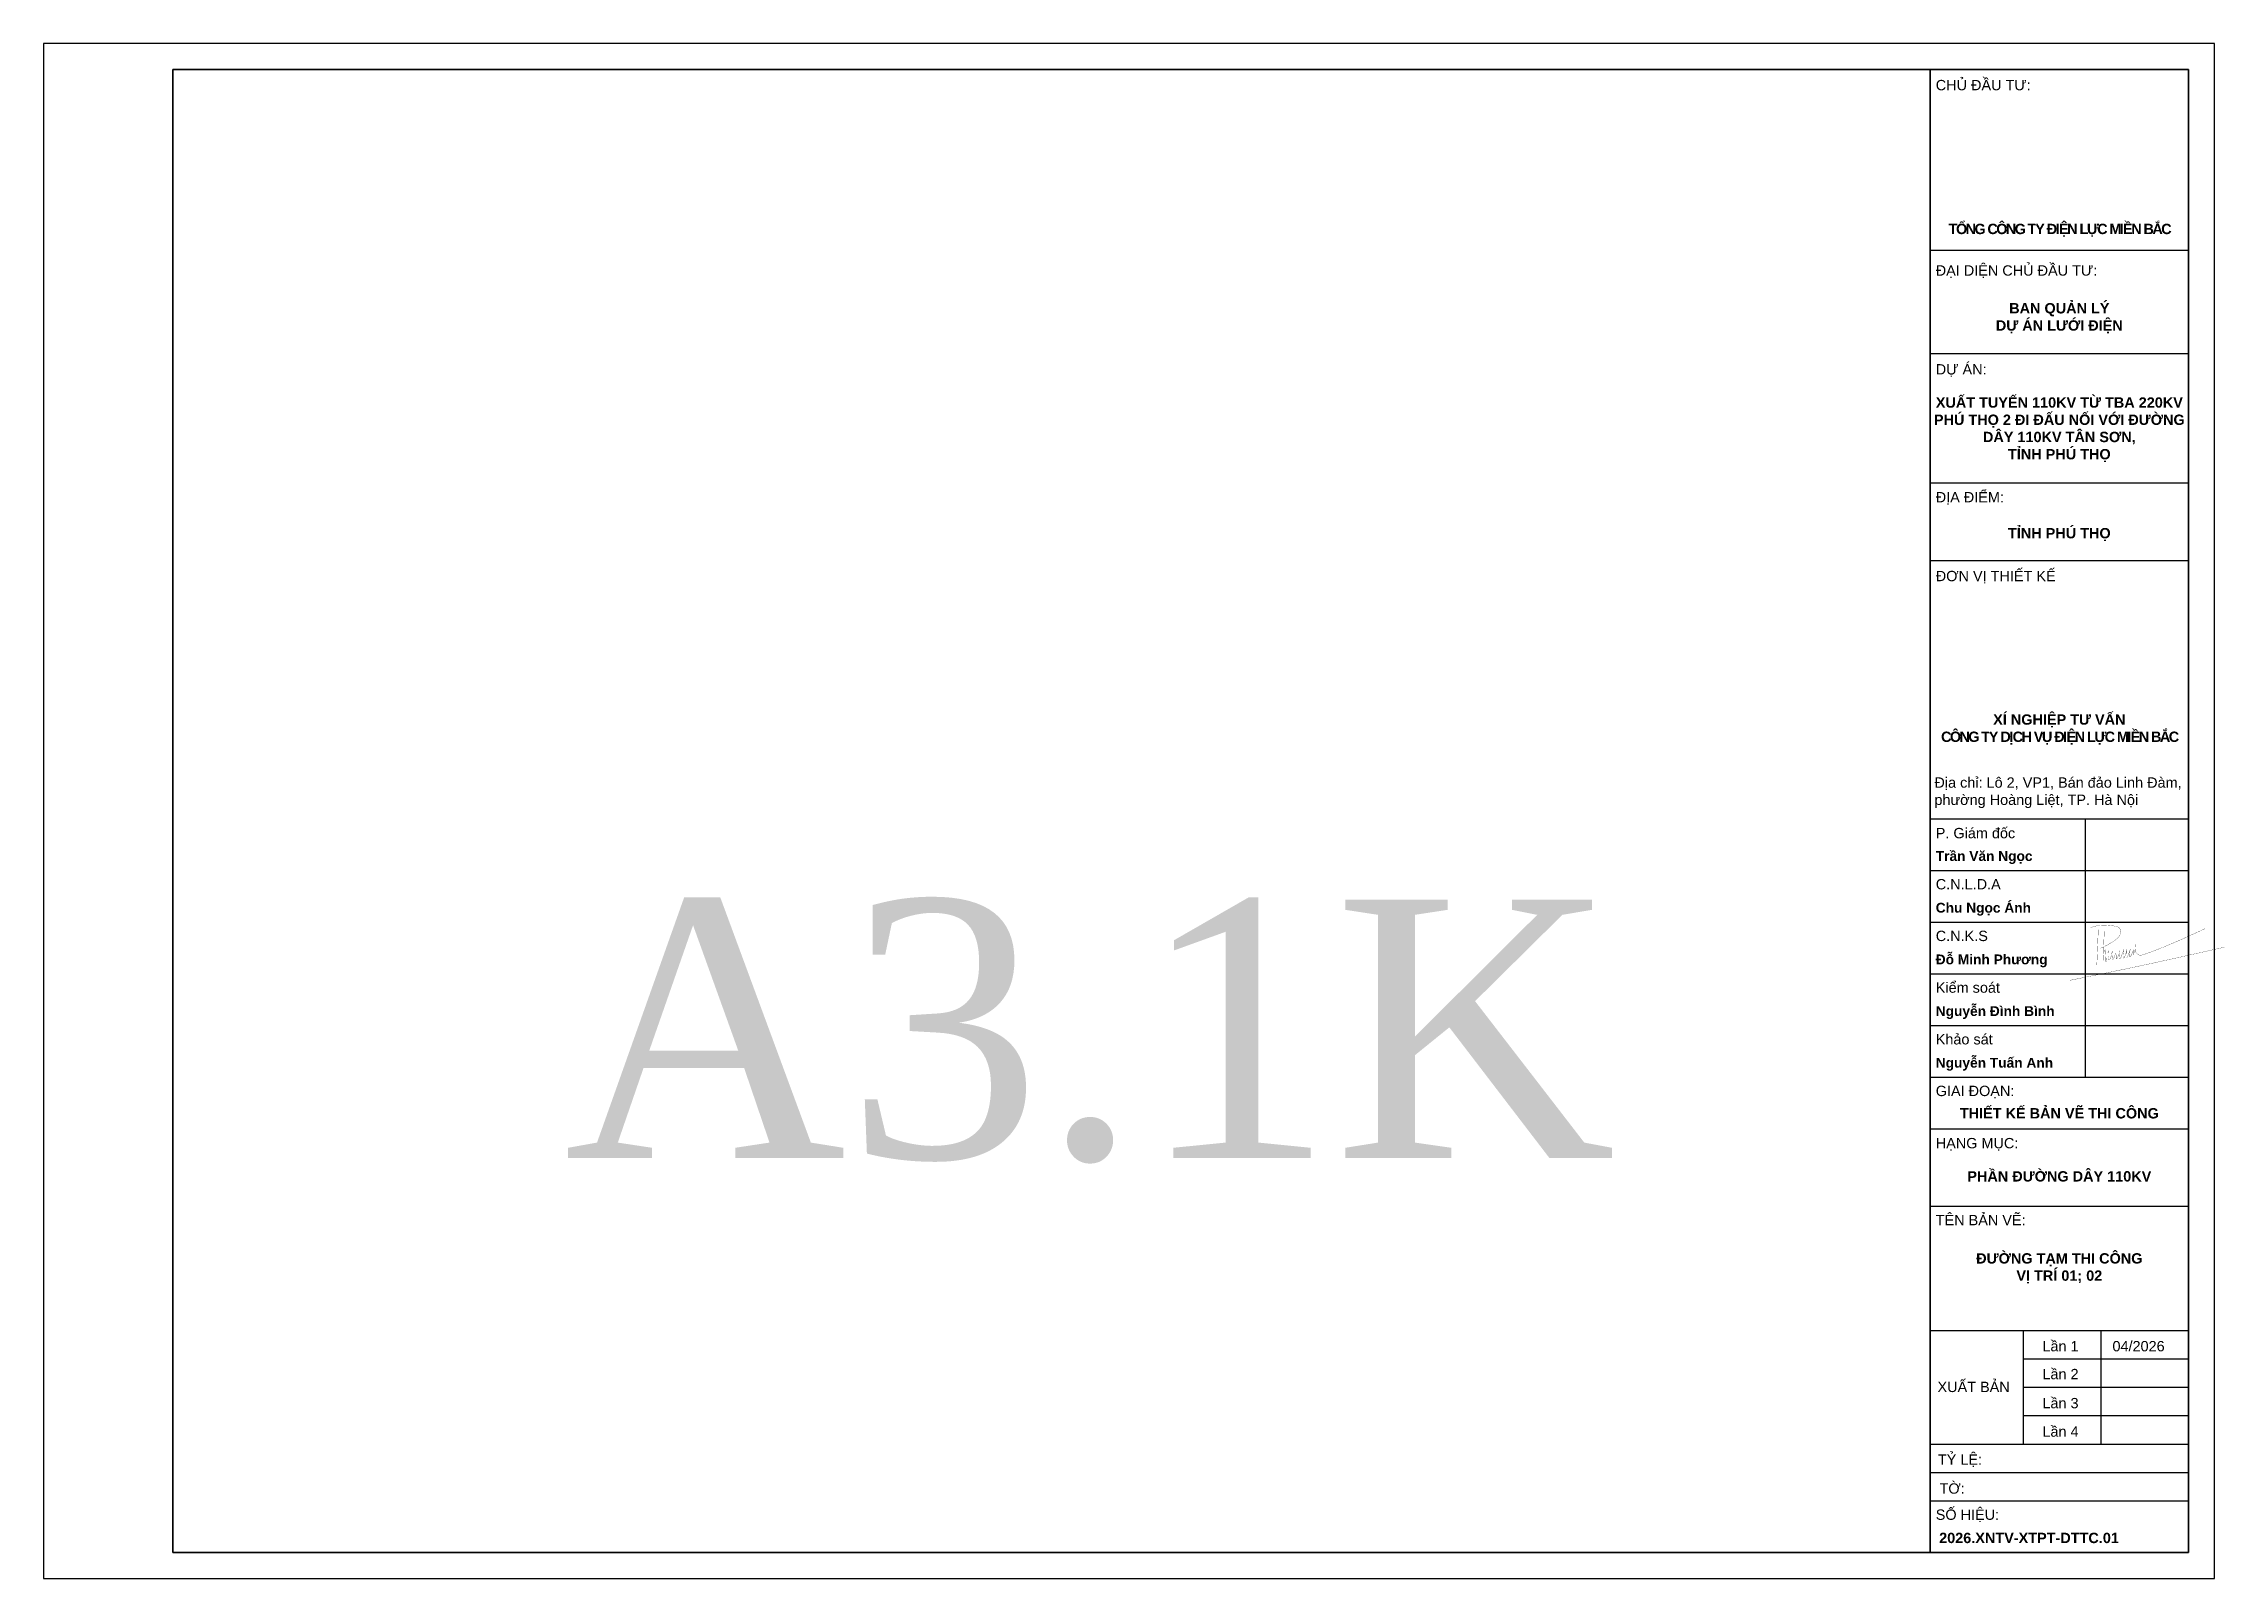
# Model space of a CAD drawing. Header units: feet. Extents: x 74374 to 92081, y 43964 to 65389.
# Drawn here: x 91038.9 to 91249.9, y 58101.2 to 58249.7 of the extents above; entities that cross this region are included whole.
import ezdxf
from ezdxf.enums import TextEntityAlignment as Align

# ---------------------------------------------------------------- set-up
doc = ezdxf.new("R2010")
doc.units = ezdxf.units.FT
doc.header["$MEASUREMENT"] = 0
for name, color, linetype in [('12-khung ten', 12, 'Continuous'), ('7-Text khung ten', 7, 'Continuous'), ('HoKhoan', 20, 'Continuous'), ('Khung', 7, 'Continuous'), ('KHUNG-TEN', 7, 'Continuous'), ('PDM', 5, 'Continuous')]:
    doc.layers.add(name, color=color, linetype=linetype)
doc.styles.add('Arial-Bold', font='arialbd.ttf')
doc.styles.add('PEC_TIMENEW', font='times.ttf')
doc.styles.add('Style-Arial', font='arial.ttf')

msp = doc.modelspace()

# ---------------------------------------------------------------- texts
at = {"layer": '7-Text khung ten'}
for s, height, style, p in [('CHỦ ĐẦU TƯ:', 1, 'Style-Arial', (91221.97629, 58245.20969)), ('ĐẠI DIỆN CHỦ ĐẦU TƯ:', 1, 'Style-Arial', (91221.97629, 58227.27309)), ('DỰ ÁN:', 1, 'Style-Arial', (91221.97629, 58217.70969)), ('ĐỊA ĐIỂM:', 1, 'Style-Arial', (91221.97629, 58205.3367)), ('ĐƠN VỊ THIẾT KẾ', 1, 'Style-Arial', (91221.97629, 58197.70969)), ('P. Giám đốc', 1, 'Style-Arial', (91221.97629, 58172.8367)), ('Trần Văn Ngọc', 0.95, 'Arial-Bold', (91221.97629, 58170.63957)), ('C.N.L.D.A', 1, 'Style-Arial', (91221.97629, 58167.88957)), ('Chu Ngọc Ánh', 0.95, 'Arial-Bold', (91221.97629, 58165.63957)), ('Đỗ Minh Phương', 0.95, 'Arial-Bold', (91221.97629, 58160.63957)), ('C.N.K.S', 1, 'Style-Arial', (91221.97629, 58162.88957)), ('Kiểm soát', 1, 'Style-Arial', (91221.97629, 58157.88957)), ('Nguyễn Đình Bình', 0.95, 'Arial-Bold', (91221.97629, 58155.63957)), ('Khảo sát', 1, 'Style-Arial', (91221.97629, 58152.88957)), ('Nguyễn Tuấn Anh', 0.95, 'Arial-Bold', (91221.97629, 58150.63957)), ('GIAI ĐOẠN:', 1, 'Style-Arial', (91221.97629, 58147.88957)), ('HẠNG MỤC:', 1, 'Style-Arial', (91221.97629, 58142.8367)), ('TÊN BẢN VẼ:', 1, 'Style-Arial', (91221.97629, 58135.38957)), ('Lần 1', 1, 'Style-Arial', (91232.29703, 58123.19185)), ('04/2026', 1, 'Style-Arial', (91239.07216, 58123.19185)), ('XUẤT BẢN', 1, 'Style-Arial', (91222.14797, 58119.25284)), ('Lần 2', 1, 'Style-Arial', (91232.29703, 58120.49348)), ('Lần 3', 1, 'Style-Arial', (91232.29703, 58117.68321)), ('Lần 4', 1, 'Style-Arial', (91232.29703, 58114.93321)), ('TỶ LỆ:', 1, 'Style-Arial', (91222.18271, 58112.22522)), ('TỜ:', 1, 'Style-Arial', (91222.34389, 58109.42024)), ('SỐ HIỆU:', 1, 'Style-Arial', (91221.97629, 58106.88957)), ('2026.XNTV-XTPT-DTTC.01', 1, 'Arial-Bold', (91222.30698, 58104.63957))]:
    msp.add_text(s, height=height, dxfattribs=dict(at, style=style)).set_placement(p)
at = {"layer": '7-Text khung ten', "char_height": 1, "width": 25}
for s, insert, attachment_point, style in [('{\\fArial|b1|i0|c163|p34;\\T0.85;TỔNG CÔNG TY ĐIỆN LỰC MIỀN BẮC}', (91233.93151, 58231.66186), 5, 'Arial-Bold'), ('BAN QUẢN LÝ \\PDỰ ÁN LƯỚI ĐIỆN', (91233.93151, 58223.15576), 5, 'Arial-Bold'), ('XUẤT TUYẾN 110KV TỪ TBA 220KV PHÚ THỌ 2 ĐI ĐẤU NỐI VỚI ĐƯỜNG DÂY 110KV TÂN SƠN, \\PTỈNH PHÚ THỌ', (91233.93151, 58212.36771), 5, 'Arial-Bold'), ('{\\fArial|b1|i0|c163|p34;TỈNH }PHÚ THỌ', (91233.93151, 58202.22359), 5, 'Arial-Bold'), ('{\\fArial|b1|i0|c163|p34;XÍ NGHIỆP TƯ VẤN\\P\\T0.85;CÔNG TY DỊCH VỤ ĐIỆN LỰC MIỀN BẮC}', (91233.93151, 58183.36132), 5, 'Arial-Bold'), ('Địa chỉ: Lô 2, VP1, Bán đảo Linh Đàm, phường Hoàng Liệt, TP. Hà Nội', (91221.84957, 58178.72737), 1, 'Style-Arial'), ('THIẾT KẾ BẢN VẼ THI CÔNG', (91233.93151, 58146.21851), 5, 'Arial-Bold'), ('{\\fArial|b1|i0|c163|p34;PHẦN }ĐƯỜNG DÂY 110KV', (91233.93151, 58140.11771), 5, 'Arial-Bold'), ('ĐƯỜNG TẠM THI CÔNG\\PVỊ TRÍ 01; 02', (91233.93151, 58131.22383), 5, 'Arial-Bold')]:
    msp.add_mtext(s, dxfattribs=dict(at, insert=insert, attachment_point=attachment_point, style=style))
at = {"layer": 'Khung', "color": 4, "style": 'PEC_TIMENEW'}
msp.add_text('A3.1K', height=25, dxfattribs=at).set_placement((91140.16659, 58154.39958), align=Align.MIDDLE_CENTER)

# ---------------------------------------------------------------- blocks, each defined once
blk = doc.blocks.new('A$C2718f49c')
at = {"layer": 'PDM', "color": 0, "const_width": 3.24}
for points in [[(-94, 518), (-93, 518), (-83, 525), (-69, 531), (-54, 536), (-43, 539), (-25, 544), (-11, 547), (2, 550), (14, 552), (26, 554), (38, 556), (49, 557), (67, 558), (73, 558), (84, 559), (97, 559), (109, 559), (121, 558), (134, 558), (147, 557), (159, 556), (172, 555), (185, 554), (199, 552), (212, 551), (228, 549), (238, 548), (251, 546), (264, 543), (277, 540), (289, 536), (300, 531), (312, 522), (319, 515), (327, 504), (333, 493), (337, 479), (338, 468), (337, 455), (334, 442), (331, 433), (324, 419), (317, 408), (310, 397), (302, 388), (293, 378), (286, 372), (274, 361), (264, 353), (254, 346), (243, 339), (233, 332), (222, 325), (211, 318), (200, 312), (188, 305), (178, 299), (167, 292), (156, 285), (145, 279), (134, 273), (123, 267), (112, 261), (101, 255), (89, 250), (78, 245), (66, 240), (54, 236)], [(21, 514), (0, 0)], [(105, 478), (86, 33)], [(545, 288), (540, 201), (558, 161), (602, 136), (625, 136), (666, 147), (705, 161), (744, 175), (783, 189), (822, 204), (860, 219), (898, 234), (936, 249), (974, 265), (1011, 280), (1048, 296), (1086, 312), (1122, 328), (1159, 344), (1196, 360), (1232, 376), (1269, 393), (1305, 409), (1341, 426), (1377, 442), (1414, 459), (1450, 475), (1486, 492), (1522, 509)], [(-380, -218), (-251, -192), (-123, -166), (5, -140), (133, -114), (261, -87), (390, -61), (550, -27), (646, -6), (773, 21), (901, 49), (1029, 77), (1157, 105), (1284, 134), (1412, 162), (1540, 191), (1667, 220), (1795, 248)], [(91, 157), (94, 165), (96, 173), (98, 178), (100, 182), (102, 188), (104, 193), (107, 198), (109, 203), (110, 205), (112, 207), (113, 208), (114, 210), (115, 211), (116, 211), (117, 211), (118, 211), (118, 211), (119, 210), (120, 208), (120, 206), (121, 204), (121, 202), (121, 200), (122, 197), (122, 191), (122, 184), (123, 172), (123, 156), (124, 141), (124, 127), (125, 113), (125, 107), (125, 100), (125, 94), (125, 88), (126, 83), (126, 77), (126, 72), (126, 68), (127, 63), (127, 59), (127, 56), (128, 53), (128, 50), (128, 48), (129, 47), (129, 46), (129, 45), (130, 46), (130, 47), (131, 48), (131, 50), (132, 53), (132, 56), (133, 60), (134, 64), (134, 69), (135, 74), (135, 79), (136, 84), (137, 90), (138, 102), (139, 114)], [(154, 177), (156, 182), (158, 187), (159, 190), (160, 192), (161, 194), (162, 196), (163, 197), (164, 198), (164, 198), (165, 199), (165, 199), (166, 198), (166, 198), (167, 197), (167, 195), (167, 194), (167, 192), (167, 190), (168, 188), (168, 185), (168, 182), (168, 180), (168, 174), (167, 168), (167, 155), (167, 148), (167, 142), (167, 140), (167, 137), (167, 134), (167, 132), (167, 127), (167, 123), (168, 115), (168, 111), (167, 106), (167, 104), (167, 101), (167, 98), (166, 96), (166, 90), (165, 84), (165, 82), (165, 79), (165, 77), (165, 75), (166, 73), (166, 73), (167, 72), (167, 72), (168, 71), (169, 71), (170, 71), (170, 71), (171, 72), (173, 73), (176, 74), (178, 75), (180, 77), (182, 79), (183, 81), (185, 82), (186, 84), (187, 86), (191, 94), (192, 98), (196, 107), (199, 115), (202, 123), (204, 132), (207, 141), (209, 150), (210, 159), (212, 167), (214, 176), (216, 194)], [(216, 194), (216, 189), (216, 185), (215, 180), (215, 175), (215, 170), (214, 166), (214, 161), (214, 156), (214, 152), (214, 147), (214, 143), (214, 138), (214, 134), (214, 129), (215, 125), (215, 121), (215, 117), (216, 112), (216, 108), (217, 103), (217, 98), (218, 92), (218, 87), (220, 83), (222, 80), (227, 80), (231, 82), (235, 87), (237, 90), (239, 95), (241, 99), (242, 103), (244, 107), (246, 111), (248, 116), (249, 120), (251, 124), (252, 129), (254, 133), (255, 137), (257, 142), (258, 146), (260, 151), (261, 155), (263, 160), (264, 164), (265, 168)], [(270, 202), (270, 186), (270, 178), (270, 170), (270, 162), (270, 153), (270, 148), (271, 141), (271, 135), (271, 131), (271, 127), (272, 124), (272, 120), (272, 116), (272, 111), (272, 107), (272, 99), (272, 96), (272, 94), (272, 91), (272, 89), (272, 88), (272, 87), (272, 86), (273, 85), (273, 85), (273, 84), (274, 84), (274, 83), (275, 83), (275, 83), (276, 84), (277, 84), (277, 84), (278, 85), (280, 86), (282, 88), (284, 91), (285, 92), (286, 93), (287, 95), (288, 97), (289, 98), (290, 102), (292, 106), (295, 112), (298, 119), (301, 126), (304, 133), (307, 140), (310, 148), (312, 156), (314, 163), (316, 171), (317, 178), (319, 186), (321, 201)], [(321, 201), (321, 184), (321, 168), (321, 154), (320, 137), (320, 129), (320, 121), (321, 112), (321, 104), (322, 98), (323, 94), (323, 90), (324, 88), (324, 87), (325, 86), (326, 85), (326, 85), (327, 85), (328, 85), (328, 85), (329, 86), (330, 87), (332, 89), (334, 92), (336, 96), (338, 100), (340, 105), (342, 110), (344, 116), (346, 122), (351, 133), (355, 147), (357, 151), (359, 156), (360, 161), (362, 166), (365, 175), (368, 183), (371, 190), (373, 198), (376, 204), (378, 211), (382, 223)], [(378, 210), (377, 203), (376, 196), (375, 188), (374, 181), (373, 175), (372, 168), (371, 161), (370, 153), (369, 147), (369, 141), (368, 134), (368, 126), (368, 122), (370, 111), (372, 104), (374, 98), (376, 96), (379, 95), (382, 97), (385, 101), (388, 106), (391, 113), (394, 121), (398, 129), (401, 139), (404, 149), (407, 158), (410, 168), (413, 178), (416, 189), (417, 195), (420, 202), (422, 208), (423, 215), (425, 221)], [(425, 221), (424, 199), (422, 178), (421, 158), (420, 141), (420, 133), (420, 126), (420, 120), (420, 115), (421, 111), (422, 108), (423, 106), (424, 106), (426, 107), (428, 109), (430, 112), (432, 117), (434, 122), (437, 128), (440, 135), (443, 143), (449, 160), (456, 180), (470, 222)], [(470, 222), (467, 197), (465, 185), (464, 173), (462, 162), (461, 152), (460, 142), (460, 134), (460, 127), (460, 120), (460, 118), (461, 116), (461, 114), (462, 112), (463, 111), (464, 111), (465, 111), (466, 111), (467, 112), (469, 113), (470, 114), (472, 117), (476, 123), (480, 129), (488, 143), (494, 156), (499, 169), (504, 182), (508, 195), (515, 221)], [(515, 221), (514, 207), (512, 194), (511, 181), (511, 169), (510, 164), (510, 159), (510, 155), (510, 152), (511, 149), (511, 147), (511, 145), (512, 144), (513, 144), (514, 145), (515, 147), (517, 150), (518, 153), (520, 156), (521, 161), (523, 165), (527, 176), (531, 188), (536, 201), (540, 214)]]:
    blk.add_lwpolyline(points, dxfattribs=at)

# ---------------------------------------------------------------- linework, layer by layer
for p, q in [((91221.43151, 58229.72398), (91246.43151, 58229.72398)), ((91221.43151, 58219.72398), (91246.43151, 58219.72398)), ((91221.43151, 58207.22398), (91246.43151, 58207.22398)), ((91221.43151, 58199.72398), (91246.43151, 58199.72398)), ((91236.43151, 58174.72398), (91236.43151, 58149.72398)), ((91221.43151, 58144.72398), (91246.43151, 58144.72398)), ((91221.43151, 58137.22398), (91246.43151, 58137.22398)), ((91221.43151, 58125.22398), (91246.43151, 58125.22398)), ((91230.43151, 58122.47398), (91246.43151, 58122.47398)), ((91230.43151, 58119.72398), (91246.43151, 58119.72398)), ((91230.43151, 58116.97398), (91246.43151, 58116.97398)), ((91221.43151, 58114.22398), (91246.43151, 58114.22398)), ((91221.43151, 58111.47398), (91246.43151, 58111.47398)), ((91221.43151, 58108.72398), (91246.43151, 58108.72398))]:
    msp.add_line(p, q)
for points in [[(91230.43151, 58125.22398), (91230.43151, 58114.22398)], [(91237.93151, 58125.22398), (91237.93151, 58114.22398)]]:
    msp.add_lwpolyline(points)
at = {"layer": '12-khung ten', "color": 7}
for points in [[(91051.43151, 58103.72398), (91246.43151, 58103.72398), (91246.43151, 58247.22398), (91051.43151, 58247.22398)], [(91221.43151, 58247.22398), (91246.43151, 58247.22398), (91246.43151, 58103.72398), (91221.43151, 58103.72398)]]:
    msp.add_lwpolyline(points, close=True, dxfattribs=at)
at = {"layer": 'DEFPOINTS', "color": 4}
msp.add_lwpolyline([(91038.93151, 58101.22398), (91248.93151, 58101.22398), (91248.93151, 58249.72398), (91038.93151, 58249.72398)], close=True, dxfattribs=at)
at = {"layer": 'DEFPOINTS'}
msp.add_lwpolyline([(91051.43151, 58247.22398), (91221.43151, 58247.22398), (91221.43151, 58103.72398), (91051.43151, 58103.72398)], close=True, dxfattribs=at)
at = {"layer": 'KHUNG-TEN', "color": 7}
for p, q in [((91221.43151, 58174.72398), (91246.43151, 58174.72398)), ((91221.43151, 58169.72398), (91246.43151, 58169.72398)), ((91221.43151, 58164.72398), (91246.43151, 58164.72398)), ((91221.43151, 58159.72398), (91246.43151, 58159.72398)), ((91221.43151, 58154.72398), (91246.43151, 58154.72398)), ((91221.43151, 58149.72398), (91246.43151, 58149.72398))]:
    msp.add_line(p, q, dxfattribs=at)

# ---------------------------------------------------------------- block references
at = {"layer": 'HoKhoan', "xscale": 0.006866997667360116, "yscale": 0.006866997667360116, "zscale": 0.006866997667360116}
msp.add_blockref('A$C2718f49c', (91237.56201, 58160.5869), dxfattribs=at)

msp.set_redraw_order([(e.dxf.handle, doc.entitydb.next_handle()) for e in msp.query("TEXT MTEXT ATTDEF DIMENSION ARC_DIMENSION")])  # texts and dimensions are drawn at this point

doc.saveas('drawing.dxf')
